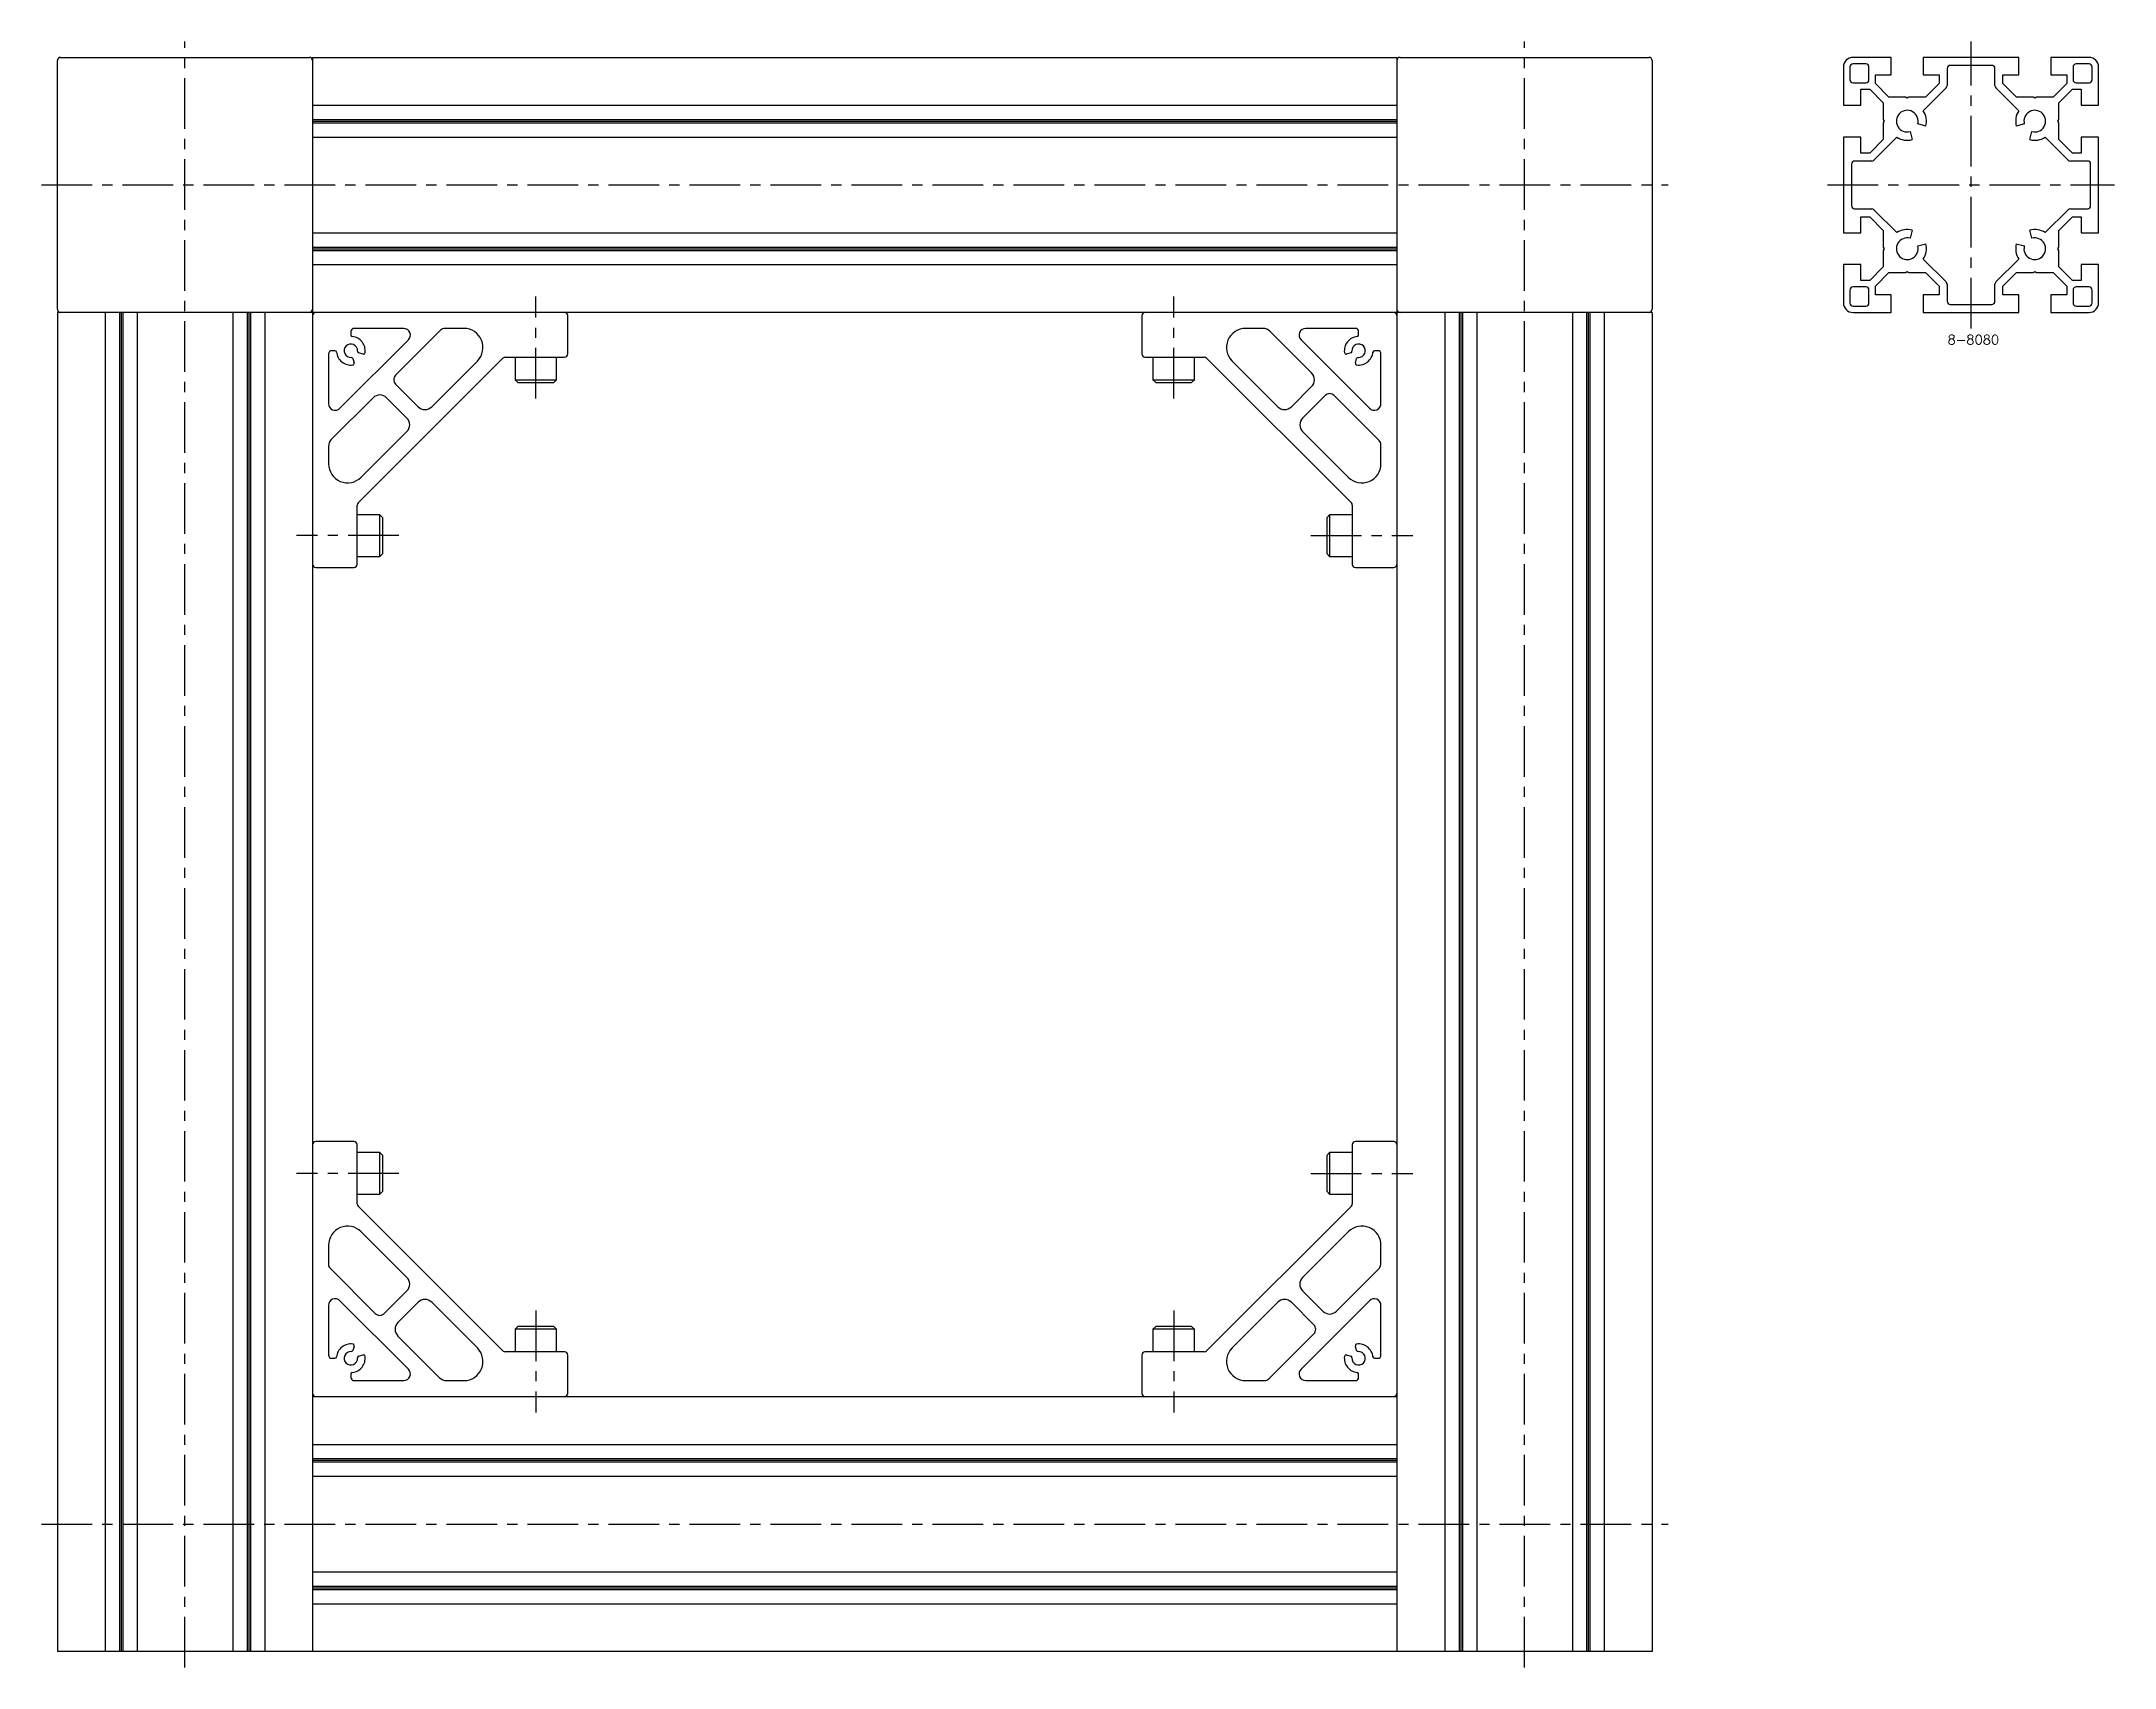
# Model space of a CAD drawing. Extents: x -5 to 1211, y -8 to 1075.
# Drawn here: x 561 to 1211, y 5 to 515 of the extents above; entities that cross this region are included whole.
import ezdxf

# ---------------------------------------------------------------- set-up
doc = ezdxf.new("R2010")
doc.units = 0
doc.header["$LTSCALE"] = 0.5
doc.linetypes.add('CENTER', pattern=[50.8, 31.75, -6.35, 6.35, -6.35])
for name, color, linetype in [('MSM_CENTER', 1, 'CENTER'), ('MSM_CONTINUOUS', 7, 'CONTINUOUS'), ('MSM_PART_NUMBER', 7, 'CONTINUOUS')]:
    doc.layers.add(name, color=color, linetype=linetype)
doc.styles.get("Standard").update_dxf_attribs({"font": 'txt.shx', "height": 3, "bigfont": 'bigfont.shx'})

# ---------------------------------------------------------------- blocks, each defined once
blk = doc.blocks.new('*U10')
at = {"layer": 'MSM_PART_NUMBER'}
blk.add_text('8-8080', height=3, dxfattribs=at).set_placement((1158.62, 419.97))

msp = doc.modelspace()

# ---------------------------------------------------------------- linework, layer by layer
at = {"layer": 'MSM_CENTER'}
for p, q in [((606, 5), (606, 515)), ((1026, 5), (1026, 515)), ((1166, 425), (1166, 515)), ((561, 470), (1071, 470)), ((1121, 470), (1211, 470)), ((716, 403), (716, 435)), ((916, 403), (916, 435)), ((673, 360), (641, 360)), ((959, 360), (991, 360)), ((673, 160), (641, 160)), ((959, 160), (991, 160)), ((716, 117), (716, 85)), ((916, 117), (916, 85)), ((561, 50), (1071, 50))]:
    msp.add_line(p, q, dxfattribs=at)
at = {"layer": 'MSM_CONTINUOUS'}
for p, q in [((566, 431), (566, 509)), ((567, 510), (645, 510)), ((646, 510), (646, 10)), ((646, 510), (986, 510)), ((986, 510), (986, 10)), ((987, 510), (1065, 510)), ((1066, 509), (1066, 431)), ((1126, 507), (1126, 495)), ((1128, 507), (1128, 503)), ((1141, 510), (1129, 510)), ((1133, 508), (1129, 508)), ((1134, 503), (1134, 507)), ((1141, 504.5), (1141, 510)), ((1181, 510), (1151, 510)), ((1151, 510), (1151, 504.5)), ((1172.5, 507.5), (1159.5, 507.5)), ((1181, 504.5), (1181, 510)), ((1203, 510), (1191, 510)), ((1191, 510), (1191, 504.5)), ((1198, 507), (1198, 503)), ((1203, 508), (1199, 508)), ((1204, 503), (1204, 507)), ((1206, 495), (1206, 507)), ((1129, 502), (1133, 502)), ((1136, 501.77), (1136, 504.5)), ((1136, 504.5), (1141, 504.5)), ((1140.27, 497.5), (1136, 501.77)), ((1151, 504.5), (1156, 504.5)), ((1156, 501.77), (1151.73, 497.5)), ((1156, 504.5), (1156, 501.77)), ((1158.5, 506.5), (1158.5, 501.15)), ((1173.5, 501.15), (1173.5, 506.5)), ((1176, 501.77), (1176, 504.5)), ((1176, 504.5), (1181, 504.5)), ((1180.27, 497.5), (1176, 501.77)), ((1191, 504.5), (1196, 504.5)), ((1196, 501.77), (1191.73, 497.5)), ((1196, 504.5), (1196, 501.77)), ((1199, 502), (1203, 502)), ((646, 495), (986, 495)), ((1126, 495), (1131.5, 495)), ((1131.5, 500), (1134.23, 500)), ((1131.5, 495), (1131.5, 500)), ((1134.23, 500), (1138.5, 495.73)), ((1138.5, 495.73), (1138.5, 490.52)), ((1145.48, 497.5), (1140.27, 497.5)), ((1146, 497.2), (1145.48, 497.5)), ((1146.52, 497.5), (1146, 497.2)), ((1151.73, 497.5), (1146.52, 497.5)), ((1158.21, 500.44), (1151.03, 493.27)), ((1180.97, 493.27), (1173.79, 500.44)), ((1185.48, 497.5), (1180.27, 497.5)), ((1186, 497.2), (1185.48, 497.5)), ((1186.52, 497.5), (1186, 497.2)), ((1191.73, 497.5), (1186.52, 497.5)), ((1193.5, 495.73), (1197.77, 500)), ((1193.5, 490.52), (1193.5, 495.73)), ((1197.77, 500), (1200.5, 500)), ((1200.5, 500), (1200.5, 495)), ((1200.5, 495), (1206, 495)), ((646, 490.52), (986, 490.52)), ((646, 490), (986, 490)), ((646, 489.48), (986, 489.48)), ((1138.5, 490.52), (1138.8, 490)), ((1138.8, 490), (1138.5, 489.48)), ((1138.5, 489.48), (1138.5, 484.27)), ((1151.8, 488.45), (1149.28, 489.12)), ((1182.72, 489.12), (1180.2, 488.45)), ((1193.2, 490), (1193.5, 490.52)), ((1193.5, 489.48), (1193.2, 490)), ((1193.5, 484.27), (1193.5, 489.48)), ((646, 485), (986, 485)), ((1131.5, 485), (1126, 485)), ((1126, 485), (1126, 455)), ((1131.5, 480), (1131.5, 485)), ((1138.5, 484.27), (1134.23, 480)), ((1142.73, 484.97), (1135.56, 477.79)), ((1146.88, 486.72), (1147.55, 484.2)), ((1184.45, 484.2), (1185.12, 486.72)), ((1196.44, 477.79), (1189.27, 484.97)), ((1197.77, 480), (1193.5, 484.27)), ((1206, 485), (1200.5, 485)), ((1200.5, 485), (1200.5, 480)), ((1206, 455), (1206, 485)), ((1128.5, 476.5), (1128.5, 463.5)), ((1134.85, 477.5), (1129.5, 477.5)), ((1134.23, 480), (1131.5, 480)), ((1202.5, 477.5), (1197.15, 477.5)), ((1200.5, 480), (1197.77, 480)), ((1203.5, 463.5), (1203.5, 476.5)), ((1129.5, 462.5), (1134.85, 462.5)), ((1135.56, 462.21), (1142.73, 455.03)), ((1189.27, 455.03), (1196.44, 462.21)), ((1197.15, 462.5), (1202.5, 462.5)), ((646, 455), (986, 455)), ((1126, 455), (1131.5, 455)), ((1131.5, 455), (1131.5, 460)), ((1131.5, 460), (1134.23, 460)), ((1134.23, 460), (1138.5, 455.73)), ((1138.5, 455.73), (1138.5, 450.52)), ((1147.55, 455.8), (1146.88, 453.28)), ((1185.12, 453.28), (1184.45, 455.8)), ((1193.5, 455.73), (1197.77, 460)), ((1193.5, 450.52), (1193.5, 455.73)), ((1197.77, 460), (1200.5, 460)), ((1200.5, 460), (1200.5, 455)), ((1200.5, 455), (1206, 455)), ((646, 450.52), (986, 450.52)), ((646, 450), (986, 450)), ((646, 449.48), (986, 449.48)), ((1138.5, 450.52), (1138.8, 450)), ((1138.8, 450), (1138.5, 449.48)), ((1138.5, 449.48), (1138.5, 444.27)), ((1149.28, 450.88), (1151.8, 451.55)), ((1180.2, 451.55), (1182.72, 450.88)), ((1193.2, 450), (1193.5, 450.52)), ((1193.5, 449.48), (1193.2, 450)), ((1193.5, 444.27), (1193.5, 449.48)), ((646, 445), (986, 445)), ((1131.5, 445), (1126, 445)), ((1126, 445), (1126, 433)), ((1131.5, 440), (1131.5, 445)), ((1138.5, 444.27), (1134.23, 440)), ((1136, 438.23), (1140.27, 442.5)), ((1140.27, 442.5), (1145.48, 442.5)), ((1145.48, 442.5), (1146, 442.8)), ((1146, 442.8), (1146.52, 442.5)), ((1146.52, 442.5), (1151.73, 442.5)), ((1151.03, 446.73), (1158.21, 439.56)), ((1151.73, 442.5), (1156, 438.23)), ((1173.79, 439.56), (1180.97, 446.73)), ((1176, 438.23), (1180.27, 442.5)), ((1180.27, 442.5), (1185.48, 442.5)), ((1185.48, 442.5), (1186, 442.8)), ((1186, 442.8), (1186.52, 442.5)), ((1186.52, 442.5), (1191.73, 442.5)), ((1191.73, 442.5), (1196, 438.23)), ((1197.77, 440), (1193.5, 444.27)), ((1206, 445), (1200.5, 445)), ((1200.5, 445), (1200.5, 440)), ((1206, 433), (1206, 445)), ((1128, 437), (1128, 433)), ((1133, 438), (1129, 438)), ((1134.23, 440), (1131.5, 440)), ((1134, 433), (1134, 437)), ((1136, 435.5), (1136, 438.23)), ((1141, 435.5), (1136, 435.5)), ((1141, 430), (1141, 435.5)), ((1156, 435.5), (1151, 435.5)), ((1151, 435.5), (1151, 430)), ((1156, 438.23), (1156, 435.5)), ((1158.5, 438.85), (1158.5, 433.5)), ((1173.5, 433.5), (1173.5, 438.85)), ((1176, 435.5), (1176, 438.23)), ((1181, 435.5), (1176, 435.5)), ((1181, 430), (1181, 435.5)), ((1196, 435.5), (1191, 435.5)), ((1191, 435.5), (1191, 430)), ((1196, 438.23), (1196, 435.5)), ((1200.5, 440), (1197.77, 440)), ((1198, 437), (1198, 433)), ((1203, 438), (1199, 438)), ((1204, 433), (1204, 437)), ((1066, 430), (566, 430)), ((566, 430), (566, 10)), ((581, 430), (581, 10)), ((585.48, 430), (585.48, 10)), ((586, 430), (586, 10)), ((586.52, 430), (586.52, 10)), ((591, 430), (591, 10)), ((621, 430), (621, 10)), ((625.48, 430), (625.48, 10)), ((626, 430), (626, 10)), ((626.52, 430), (626.52, 10)), ((631, 430), (631, 10)), ((726, 417), (726, 429)), ((906, 429), (906, 417)), ((1001, 430), (1001, 10)), ((1005.48, 430), (1005.48, 10)), ((1006, 430), (1006, 10)), ((1006.52, 430), (1006.52, 10)), ((1011, 430), (1011, 10)), ((1041, 430), (1041, 10)), ((1045.48, 430), (1045.48, 10)), ((1046, 430), (1046, 10)), ((1046.52, 430), (1046.52, 10)), ((1051, 430), (1051, 10)), ((1066, 430), (1066, 10)), ((1129, 432), (1133, 432)), ((1129, 430), (1141, 430)), ((1151, 430), (1181, 430)), ((1159.5, 432.5), (1172.5, 432.5)), ((1191, 430), (1203, 430)), ((1199, 432), (1203, 432)), ((658, 424), (658, 422.97)), ((674.57, 425), (659, 425)), ((686.13, 424.41), (672.04, 410.32)), ((693.44, 425), (687.54, 425)), ((944.04, 425), (938.56, 425)), ((959.25, 411.03), (946.16, 424.12)), ((973, 425), (957.43, 425)), ((974, 422.97), (974, 424)), ((651, 417), (651, 401.43)), ((653.03, 418), (652, 418)), ((654.58, 399.94), (676.06, 421.42)), ((661.83, 416.97), (660.46, 417.34)), ((706.41, 416), (725, 416)), ((709.5, 416), (709.5, 408.87)), ((722.5, 408.87), (722.5, 416)), ((907, 416), (925.59, 416)), ((909.5, 416), (922.5, 416)), ((909.5, 416), (909.5, 408.87)), ((922.5, 408.87), (922.5, 416)), ((955.94, 421.42), (977.42, 399.94)), ((971.54, 417.34), (970.17, 416.97)), ((980, 418), (978.97, 418)), ((981, 401.43), (981, 417)), ((658.66, 415.54), (659.03, 414.17)), ((660.29, 370.29), (705.71, 415.71)), ((683.35, 400.42), (697.69, 414.76)), ((926.29, 415.71), (971.71, 370.29)), ((934.31, 414.76), (948.65, 400.42)), ((972.97, 414.17), (973.34, 415.54)), ((664.97, 403.25), (651.88, 390.16)), ((675.58, 396.89), (669.21, 403.25)), ((672.04, 407.5), (679.11, 400.42)), ((709.5, 408.87), (710.37, 408)), ((709.5, 408.87), (722.5, 408.87)), ((710.37, 408), (721.63, 408)), ((721.63, 408), (722.5, 408.87)), ((909.5, 408.87), (922.5, 408.87)), ((909.5, 408.87), (910.37, 408)), ((910.37, 408), (921.63, 408)), ((921.63, 408), (922.5, 408.87)), ((952.89, 400.42), (959.25, 406.79)), ((963.5, 403.96), (956.42, 396.89)), ((980.41, 389.87), (966.32, 403.96)), ((661.24, 378.31), (675.58, 392.65)), ((956.42, 392.65), (970.76, 378.31)), ((651, 388.04), (651, 382.56)), ((981, 382.56), (981, 388.46)), ((660, 351), (660, 369.59)), ((660, 353.5), (660, 366.5)), ((667.13, 366.5), (660, 366.5)), ((667.13, 353.5), (667.13, 366.5)), ((668, 365.63), (667.13, 366.5)), ((668, 354.37), (668, 365.63)), ((964.87, 366.5), (964, 365.63)), ((964, 365.63), (964, 354.37)), ((964.87, 366.5), (964.87, 353.5)), ((972, 366.5), (964.87, 366.5)), ((972, 369.59), (972, 351)), ((660, 353.5), (667.13, 353.5)), ((667.13, 353.5), (668, 354.37)), ((964, 354.37), (964.87, 353.5)), ((964.87, 353.5), (972, 353.5)), ((647, 350), (659, 350)), ((973, 350), (985, 350)), ((659, 170), (647, 170)), ((972, 169), (972, 150.41)), ((985, 170), (973, 170)), ((660, 150.41), (660, 169)), ((667.13, 166.5), (660, 166.5)), ((668, 165.63), (667.13, 166.5)), ((667.13, 153.5), (667.13, 166.5)), ((668, 154.37), (668, 165.63)), ((964.87, 166.5), (964, 165.63)), ((964, 165.63), (964, 154.37)), ((972, 166.5), (964.87, 166.5)), ((964.87, 166.5), (964.87, 153.5)), ((972, 166.5), (972, 153.5)), ((660, 153.5), (667.13, 153.5)), ((705.71, 104.29), (660.29, 149.71)), ((667.13, 153.5), (668, 154.37)), ((971.71, 149.71), (926.29, 104.29)), ((964, 154.37), (964.87, 153.5)), ((964.87, 153.5), (972, 153.5)), ((651, 137.44), (651, 131.54)), ((675.58, 127.35), (661.24, 141.69)), ((970.76, 141.69), (956.42, 127.35)), ((981, 131.96), (981, 137.44)), ((651.59, 130.13), (665.68, 116.04)), ((967.03, 116.75), (980.12, 129.84)), ((651, 118.57), (651, 103)), ((676.06, 98.58), (654.58, 120.06)), ((668.5, 116.04), (675.58, 123.11)), ((679.11, 119.58), (672.75, 113.21)), ((697.69, 105.24), (683.35, 119.58)), ((948.65, 119.58), (934.31, 105.24)), ((959.96, 112.5), (952.89, 119.58)), ((977.42, 120.06), (955.94, 98.58)), ((956.42, 123.11), (962.79, 116.75)), ((981, 103), (981, 118.57)), ((710.37, 112), (709.5, 111.13)), ((709.5, 111.13), (709.5, 104)), ((722.5, 111.13), (709.5, 111.13)), ((721.63, 112), (710.37, 112)), ((722.5, 111.13), (721.63, 112)), ((722.5, 104), (722.5, 111.13)), ((910.37, 112), (909.5, 111.13)), ((922.5, 111.13), (909.5, 111.13)), ((909.5, 111.13), (909.5, 104)), ((921.63, 112), (910.37, 112)), ((922.5, 111.13), (921.63, 112)), ((922.5, 104), (922.5, 111.13)), ((659.03, 105.83), (658.66, 104.46)), ((672.75, 108.97), (685.84, 95.88)), ((722.5, 104), (709.5, 104)), ((925.59, 104), (907, 104)), ((945.87, 95.59), (959.96, 109.68)), ((973.34, 104.46), (972.97, 105.83)), ((652, 102), (653.03, 102)), ((660.46, 102.66), (661.83, 103.03)), ((725, 104), (706.41, 104)), ((726, 91), (726, 103)), ((906, 103), (906, 91)), ((970.17, 103.03), (971.54, 102.66)), ((978.97, 102), (980, 102)), ((658, 97.03), (658, 96)), ((659, 95), (674.57, 95)), ((687.96, 95), (693.44, 95)), ((938.56, 95), (944.46, 95)), ((957.43, 95), (973, 95)), ((974, 96), (974, 97.03)), ((646, 90), (986, 90)), ((646, 75), (986, 75)), ((646, 70.52), (986, 70.52)), ((646, 70), (986, 70)), ((646, 69.48), (986, 69.48)), ((646, 65), (986, 65)), ((646, 35), (986, 35)), ((646, 30.52), (986, 30.52)), ((646, 30), (986, 30)), ((646, 29.48), (986, 29.48)), ((646, 25), (986, 25)), ((1066, 10), (566, 10))]:
    msp.add_line(p, q, dxfattribs=at)
for centre, radius, start, end in [((567, 509), 1, 90, 180), ((645, 509), 1, 0, 90), ((987, 509), 1, 90, 180), ((1065, 509), 1, 0, 90), ((1129, 507), 3, 90, 180), ((1129, 507), 1, 90, 180), ((1133, 507), 1, 0, 90), ((1159.5, 506.5), 1, 90, 180), ((1172.5, 506.5), 1, 0, 90), ((1199, 507), 1, 90, 180), ((1203, 507), 3, 0, 90), ((1203, 507), 1, 0, 90), ((1129, 503), 1, 180, 270), ((1133, 503), 1, 270, 0), ((1157.5, 501.15), 1, 315, 0), ((1174.5, 501.15), 1, 180, 225), ((1199, 503), 1, 180, 270), ((1203, 503), 1, 270, 0), ((1146, 490), 3.4, 345, 285), ((1146, 490), 6, 345, 32.9753), ((1186, 490), 6, 147.0247, 195), ((1186, 490), 3.4, 255, 195), ((1146, 490), 6, 237.0247, 285), ((1186, 490), 6, 255, 302.9753), ((1129.5, 476.5), 1, 90, 180), ((1134.85, 478.5), 1, 270, 315), ((1197.15, 478.5), 1, 225, 270), ((1202.5, 476.5), 1, 0, 90), ((1129.5, 463.5), 1, 180, 270), ((1134.85, 461.5), 1, 45, 90), ((1197.15, 461.5), 1, 90, 135), ((1202.5, 463.5), 1, 270, 0), ((1146, 450), 6, 75, 122.9753), ((1186, 450), 6, 57.0247, 105), ((1146, 450), 3.4, 75, 15), ((1146, 450), 6, 327.0247, 15), ((1186, 450), 6, 165, 212.9753), ((1186, 450), 3.4, 165, 105), ((1129, 437), 1, 90, 180), ((1133, 437), 1, 0, 90), ((1157.5, 438.85), 1, 0, 45), ((1174.5, 438.85), 1, 135, 180), ((1199, 437), 1, 90, 180), ((1203, 437), 1, 0, 90), ((567, 431), 1, 180, 270), ((645, 431), 1, 270, 0), ((647, 429), 1, 90, 180), ((725, 429), 1, 0, 90), ((907, 429), 1, 90, 180), ((985, 429), 1, 0, 90), ((987, 431), 1, 180, 270), ((1065, 431), 1, 270, 0), ((1129, 433), 3, 180, 270), ((1129, 433), 1, 180, 270), ((1133, 433), 1, 270, 0), ((1159.5, 433.5), 1, 180, 270), ((1172.5, 433.5), 1, 270, 0), ((1199, 433), 1, 180, 270), ((1203, 433), 3, 270, 0), ((1203, 433), 1, 270, 0), ((659, 424), 1, 90, 180), ((658.5, 422.97), 0.5, 179.9984, 264.26347), ((674.57, 422.9), 2.1, 314.99999, 90), ((687.54, 423), 2, 90.00109, 135.00077), ((693.44, 419), 6, 315.00002, 90.00008), ((938.56, 419), 6, 90.00008, 225), ((944.04, 422), 3, 45.00016, 90.00022), ((957.43, 422.9), 2.1, 90, 224.99999), ((973, 424), 1, 0, 90), ((973.5, 422.97), 0.5, 275.73957, 359.99873), ((652, 417), 1, 90, 180), ((653.03, 417.5), 0.5, 5.73957, 89.99873), ((658, 418), 4.5, 185.73914, 277.81993), ((658, 418), 2.1, 356.08786, 273.91336), ((658, 418), 4.5, 352.18075, 84.26027), ((660.59, 417.82), 0.5, 176.08786, 255.00009), ((661.96, 417.46), 0.5, 255.00138, 352.17889), ((706.41, 415), 1, 89.99859, 134.99894), ((725, 417), 1, 269.99788, 0), ((907, 417), 1, 180, 270), ((925.59, 415), 1, 45.00048, 90.00077), ((974, 418), 4.5, 95.73914, 187.81993), ((970.04, 417.46), 0.5, 187.82248, 284.99975), ((971.41, 417.82), 0.5, 284.99992, 3.91337), ((974, 418), 2.1, 266.08786, 183.91336), ((974, 418), 4.5, 262.18075, 354.26027), ((978.97, 417.5), 0.5, 89.9984, 174.26347), ((980, 417), 1, 0, 90), ((658.18, 415.41), 0.5, 14.99992, 93.91337), ((658.54, 414.04), 0.5, 277.82248, 14.99975), ((673.45, 408.91), 2, 134.99917, 225.00115), ((957.13, 408.91), 3, 315.0001, 45.00012), ((973.46, 414.04), 0.5, 165.00138, 262.17889), ((973.82, 415.41), 0.5, 86.08786, 165.00009), ((667.09, 401.13), 3, 45.0001, 135.00012), ((964.91, 402.55), 2, 44.99917, 135.00115), ((653.1, 401.43), 2.1, 180, 314.99999), ((673.45, 394.77), 3, 315.0005, 44.9993), ((681.23, 402.55), 3, 225.00009, 315.00018), ((950.77, 402.55), 3, 225.0005, 314.9993), ((958.55, 394.77), 3, 135.00009, 225.00018), ((978.9, 401.43), 2.1, 224.99999, 0), ((654, 388.04), 3, 135.00016, 180.00022), ((979, 388.46), 2, 0.00109, 45.00077), ((657, 382.56), 6, 180.00008, 315), ((975, 382.56), 6, 225.00002, 0.00008), ((661, 369.59), 1, 135.00048, 180.00077), ((971, 369.59), 1, 359.99859, 44.99894), ((973, 351), 1, 179.99788, 270), ((985, 351), 1, 270, 0), ((647, 351), 1, 180, 270), ((659, 351), 1, 270, 0), ((647, 169), 1, 90, 180), ((659, 169), 1, 359.99788, 90), ((973, 169), 1, 90, 180), ((985, 169), 1, 0, 90), ((661, 150.41), 1, 179.99859, 224.99894), ((971, 150.41), 1, 315.00048, 0.00077), ((657, 137.44), 6, 45.00002, 180.00008), ((975, 137.44), 6, 0.00008, 135), ((653, 131.54), 2, 180.00109, 225.00077), ((978, 131.96), 3, 315.00016, 0.00022), ((673.45, 125.23), 3, 315.00009, 45.00018), ((958.55, 125.23), 3, 135.0005, 224.9993), ((653.1, 118.57), 2.1, 44.99999, 180), ((681.23, 117.45), 3, 45.0005, 134.9993), ((950.77, 117.45), 3, 45.00009, 135.00018), ((978.9, 118.57), 2.1, 0, 134.99999), ((667.09, 117.45), 2, 224.99917, 315.00115), ((674.87, 111.09), 3, 135.0001, 225.00012), ((958.55, 111.09), 2, 314.99917, 45.00115), ((964.91, 118.87), 3, 225.0001, 315.00012), ((658, 102), 4.5, 82.18075, 174.26027), ((658, 102), 2.1, 86.08786, 3.91336), ((658.18, 104.59), 0.5, 266.08786, 345.00009), ((658.54, 105.96), 0.5, 345.00138, 82.17889), ((693.44, 101), 6, 270.00008, 45), ((706.41, 105), 1, 225.00048, 270.00077), ((907, 103), 1, 89.99788, 180), ((925.59, 105), 1, 269.99859, 314.99894), ((938.56, 101), 6, 135.00002, 270.00008), ((974, 102), 2.1, 176.08786, 93.91336), ((973.46, 105.96), 0.5, 97.82248, 194.99975), ((973.82, 104.59), 0.5, 194.99992, 273.91337), ((974, 102), 4.5, 5.73914, 97.81993), ((652, 103), 1, 180, 270), ((653.03, 102.5), 0.5, 269.9984, 354.26347), ((658.5, 97.03), 0.5, 95.73957, 179.99873), ((658, 102), 4.5, 275.73914, 7.81993), ((660.59, 102.18), 0.5, 104.99992, 183.91337), ((661.96, 102.54), 0.5, 7.82248, 104.99975), ((674.57, 97.1), 2.1, 270, 44.99999), ((725, 103), 1, 0, 90), ((957.43, 97.1), 2.1, 134.99999, 270), ((974, 102), 4.5, 172.18075, 264.26027), ((970.04, 102.54), 0.5, 75.00138, 172.17889), ((971.41, 102.18), 0.5, 356.08786, 75.00009), ((973.5, 97.03), 0.5, 359.9984, 84.26347), ((978.97, 102.5), 0.5, 185.73957, 269.99873), ((980, 103), 1, 270, 0), ((647, 91), 1, 180, 270), ((659, 96), 1, 180, 270), ((687.96, 98), 3, 225.00016, 270.00022), ((725, 91), 1, 270, 0), ((907, 91), 1, 180, 270), ((944.46, 97), 2, 270.00109, 315.00077), ((973, 96), 1, 270, 0), ((985, 91), 1, 270, 0)]:
    msp.add_arc(centre, radius, start, end, dxfattribs=at)

# ---------------------------------------------------------------- block references
msp.add_blockref('*U10', (0, 0), dxfattribs=at)

doc.saveas('drawing.dxf')
